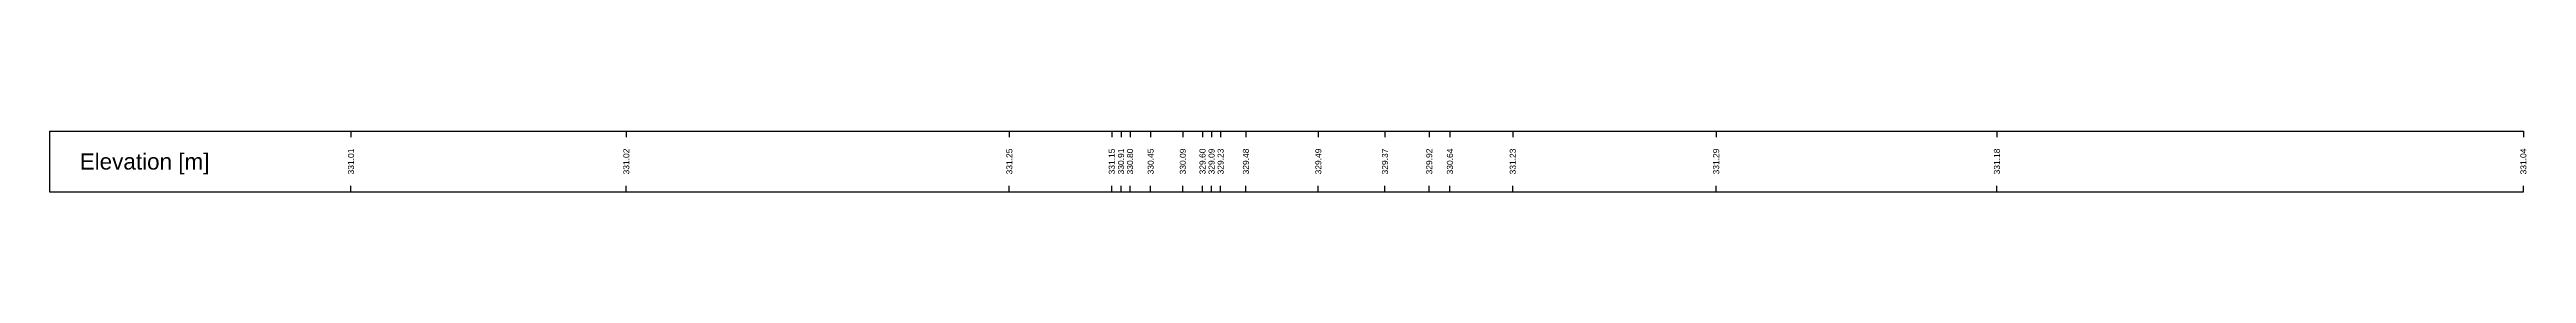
# Model space of a CAD drawing. Header units: millimetres. Extents: x -8 to 79, y -83 to 317.
# Drawn here: x -7.5 to 54.1, y 144.8 to 146.2 of the extents above; entities that cross this region are included whole.
import ezdxf
from ezdxf.enums import TextEntityAlignment as Align

# ---------------------------------------------------------------- set-up
doc = ezdxf.new("R2010")
doc.units = ezdxf.units.MM
doc.styles.get("Standard").update_dxf_attribs({"font": 'arial.ttf'})

msp = doc.modelspace()

# ---------------------------------------------------------------- texts
msp.add_text('Elevation [m]', height=0.4).set_placement((-6.75, 145.5), align=Align.MIDDLE_LEFT)
for s, p in [('331.01', (0, 145.5)), ('331.02', (6.851, 145.5)), ('331.25', (16.383, 145.5)), ('331.15', (18.932, 145.5)), ('330.91', (19.162, 145.5)), ('330.80', (19.387, 145.5)), ('330.45', (19.899, 145.5)), ('330.09', (20.701, 145.5)), ('329.60', (21.19, 145.5)), ('329.09', (21.415, 145.5)), ('329.23', (21.64, 145.5)), ('329.48', (22.27, 145.5)), ('329.49', (24.072, 145.5)), ('329.37', (25.73, 145.5)), ('329.92', (26.831, 145.5)), ('330.64', (27.346, 145.5)), ('331.23', (28.91, 145.5)), ('331.29', (33.972, 145.5)), ('331.18', (40.958, 145.5)), ('331.04', (54.058, 145.5))]:
    msp.add_text(s, height=0.15, rotation=90).set_placement(p, align=Align.MIDDLE)

# ---------------------------------------------------------------- linework, layer by layer
at = {"layer": 'band'}
for p, q in [((0, 146.25), (0, 146.1)), ((6.851, 146.25), (6.851, 146.1)), ((16.383, 146.25), (16.383, 146.1)), ((18.932, 146.25), (18.932, 146.1)), ((19.162, 146.25), (19.162, 146.1)), ((19.387, 146.25), (19.387, 146.1)), ((19.899, 146.25), (19.899, 146.1)), ((20.701, 146.25), (20.701, 146.1)), ((21.19, 146.25), (21.19, 146.1)), ((21.415, 146.25), (21.415, 146.1)), ((21.64, 146.25), (21.64, 146.1)), ((22.27, 146.25), (22.27, 146.1)), ((24.072, 146.25), (24.072, 146.1)), ((25.73, 146.25), (25.73, 146.1)), ((26.831, 146.25), (26.831, 146.1)), ((27.346, 146.25), (27.346, 146.1)), ((28.91, 146.25), (28.91, 146.1)), ((33.972, 146.25), (33.972, 146.1)), ((40.958, 146.25), (40.958, 146.1)), ((54.058, 146.25), (54.058, 146.1)), ((0, 144.75), (0, 144.9)), ((6.851, 144.75), (6.851, 144.9)), ((16.383, 144.75), (16.383, 144.9)), ((18.932, 144.75), (18.932, 144.9)), ((19.162, 144.75), (19.162, 144.9)), ((19.387, 144.75), (19.387, 144.9)), ((19.899, 144.75), (19.899, 144.9)), ((20.701, 144.75), (20.701, 144.9)), ((21.19, 144.75), (21.19, 144.9)), ((21.415, 144.75), (21.415, 144.9)), ((21.64, 144.75), (21.64, 144.9)), ((22.27, 144.75), (22.27, 144.9)), ((24.072, 144.75), (24.072, 144.9)), ((25.73, 144.75), (25.73, 144.9)), ((26.831, 144.75), (26.831, 144.9)), ((27.346, 144.75), (27.346, 144.9)), ((28.91, 144.75), (28.91, 144.9)), ((33.972, 144.75), (33.972, 144.9)), ((40.958, 144.75), (40.958, 144.9)), ((54.058, 144.75), (54.058, 144.9))]:
    msp.add_line(p, q, dxfattribs=at)
at = {"layer": 'frame'}
for p, q in [((-7.5, 146.25), (54.058, 146.25)), ((-7.5, 146.25), (-7.5, 144.75)), ((-7.5, 144.75), (54.058, 144.75))]:
    msp.add_line(p, q, dxfattribs=at)

msp.set_redraw_order([(e.dxf.handle, doc.entitydb.next_handle()) for e in msp.query("TEXT MTEXT ATTDEF DIMENSION ARC_DIMENSION")])  # texts and dimensions are drawn at this point

doc.saveas('drawing.dxf')
